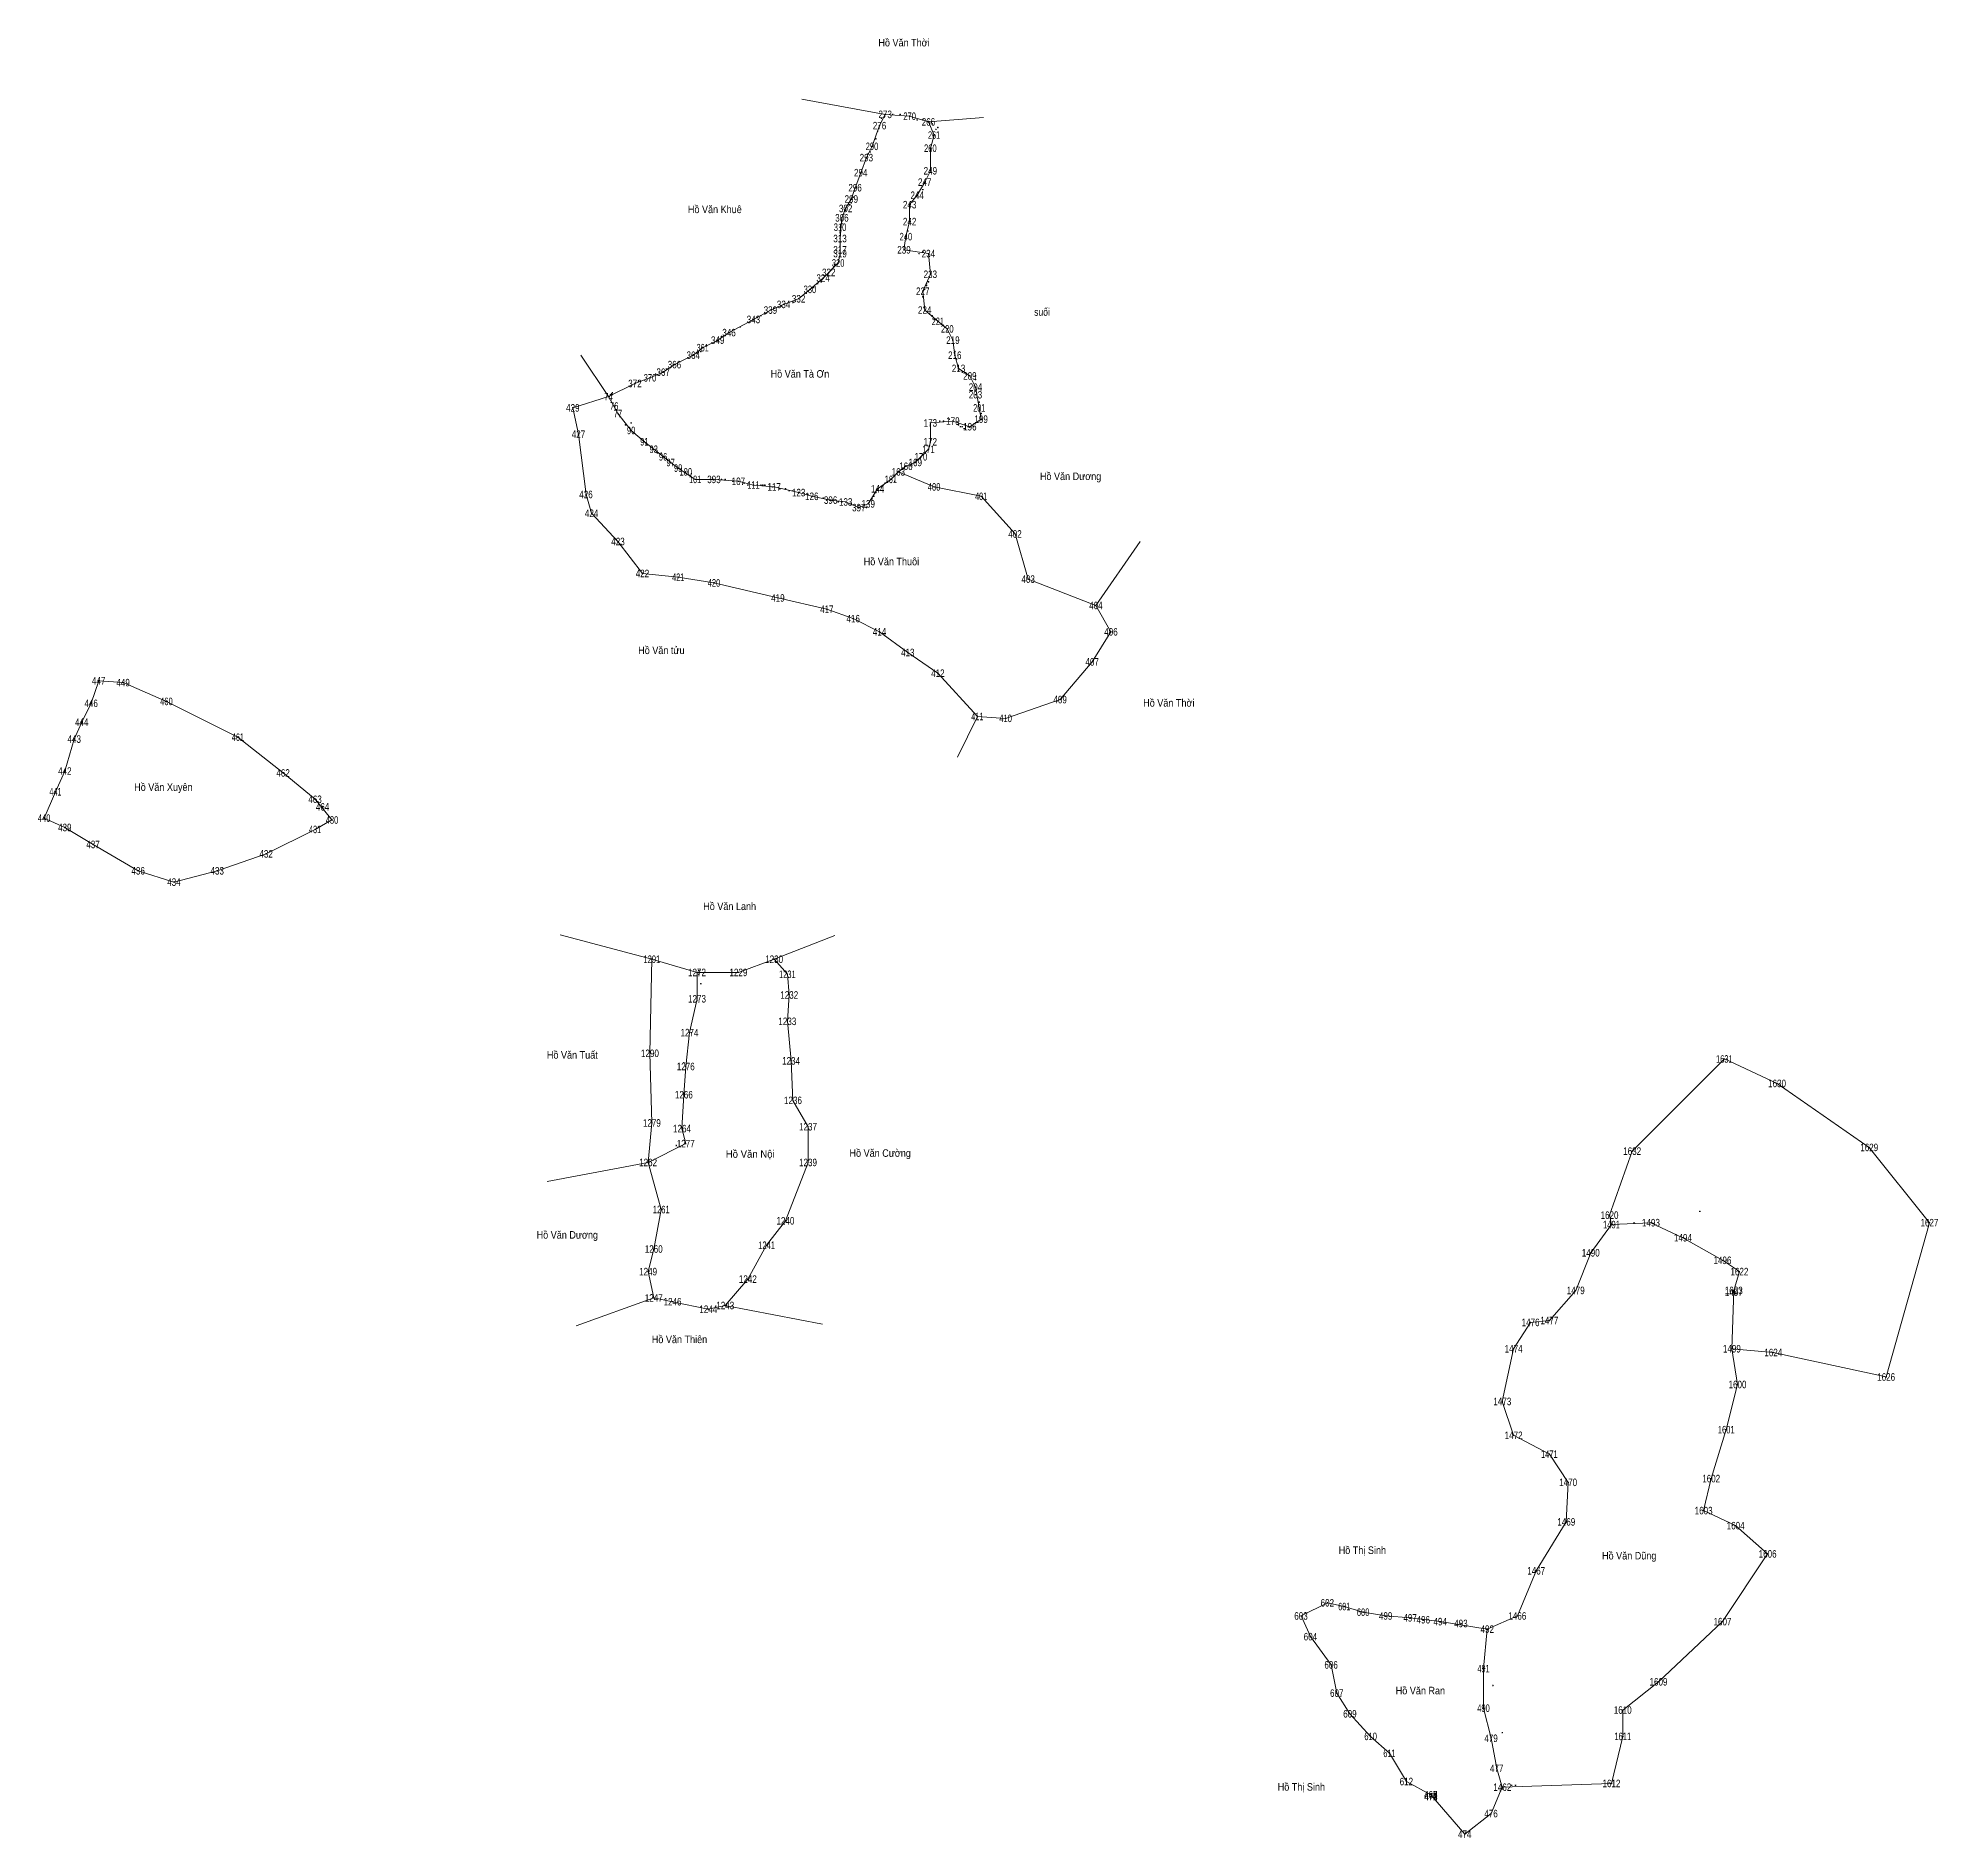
# Model space of a CAD drawing. Header units: metres. Extents: x 531861 to 534977, y 1853166 to 1855689.
# Drawn here: x 533275 to 534285, y 1854732 to 1855689 of the extents above; entities that cross this region are included whole.
import ezdxf
from ezdxf.enums import TextEntityAlignment as Align

# ---------------------------------------------------------------- set-up
doc = ezdxf.new("R2010")
doc.units = ezdxf.units.M
doc.header["$LTSCALE"] = 1.6
doc.layers.add('1', color=7, linetype='Continuous', lineweight=13)
doc.layers.add('11', color=7, linetype='Continuous', lineweight=13)
doc.layers.add('12', color=7, linetype='Continuous')

msp = doc.modelspace()

# ---------------------------------------------------------------- texts
at = {"layer": '1'}
for s, width, p in [('Hồ Văn Thời', 0.9, (533735.01, 1855684.1)), ('Hồ Văn Khuê', 0.9, (533634.47, 1855595.5)), ('suối', 0.85, (533808.35, 1855540.96)), ('Hồ Văn Tà Ơn', 0.9, (533679.69, 1855508.08)), ('Hồ Văn Dương', 0.9, (533823.54, 1855453.64)), ('Hồ Văn Thuôi', 0.9, (533728.32, 1855408.37)), ('Hồ Văn tửu', 0.9, (533606.05, 1855361.17)), ('Hồ Văn Thời', 0.9, (533875.75, 1855333.24)), ('Hồ Văn Xuyên', 0.9, (533341.39, 1855288.46)), ('Hồ Văn Lanh', 0.9, (533642.35, 1855225.13)), ('Hồ Văn Tuất', 0.9, (533558.72, 1855146.16)), ('Hồ Văn Nội', 0.95, (533653.27, 1855093.5)), ('Hồ Văn Cường', 0.9, (533722.35, 1855093.99)), ('Hồ Văn Dương', 0.9, (533556.05, 1855050.52)), ('Hồ Văn Thiên', 0.9, (533615.69, 1854994.97)), ('Hồ Thị Sinh', 0.9, (533978.61, 1854882.94)), ('Hồ Văn Dũng', 0.9, (534120.44, 1854880.02)), ('Hồ Văn Ran', 0.9, (534009.45, 1854808.34)), ('Hồ Thị Sinh', 0.9, (533946.2, 1854757.16))]:
    msp.add_text(s, height=4, dxfattribs=dict(at, width=width)).set_placement(p, align=Align.CENTER)
at = {"layer": '12'}
for s, width, p in [('273', 0.8, (533725, 1855646)), ('270', 0.75, (533738.01, 1855645)), ('276', 0.8, (533722, 1855640)), ('266', 0.8, (533748, 1855642)), ('261', 0.7, (533751, 1855635)), ('290', 0.75, (533718.01, 1855629)), ('260', 0.75, (533749.01, 1855628)), ('294', 0.8, (533712, 1855615)), ('293', 0.8, (533715, 1855623)), ('249', 0.8, (533749, 1855616)), ('296', 0.8, (533709, 1855607)), ('247', 0.8, (533746, 1855610)), ('302', 0.8, (533704, 1855596)), ('299', 0.8, (533707, 1855601)), ('243', 0.8, (533738, 1855598)), ('244', 0.8, (533742, 1855603)), ('310', 0.75, (533701.01, 1855586)), ('306', 0.8, (533702, 1855591)), ('242', 0.8, (533738, 1855589)), ('313', 0.8, (533701, 1855580)), ('317', 0.8, (533701, 1855574)), ('239', 0.8, (533735, 1855574)), ('240', 0.75, (533736.01, 1855581)), ('320', 0.75, (533700.01, 1855567)), ('319', 0.8, (533701, 1855572)), ('234', 0.8, (533748, 1855572)), ('324', 0.8, (533692, 1855559)), ('322', 0.8, (533695, 1855562)), ('233', 0.8, (533749, 1855561)), ('334', 0.8, (533671, 1855545)), ('332', 0.8, (533679, 1855548)), ('330', 0.75, (533685.01, 1855553)), ('227', 0.8, (533745, 1855552)), ('343', 0.8, (533655, 1855537)), ('339', 0.8, (533664, 1855542)), ('224', 0.8, (533746, 1855542)), ('221', 0.7, (533753, 1855536)), ('349', 0.8, (533636, 1855526)), ('346', 0.8, (533642, 1855530)), ('220', 0.75, (533758.01, 1855532)), ('219', 0.8, (533761, 1855526)), ('366', 0.8, (533613, 1855513)), ('364', 0.8, (533623, 1855518)), ('361', 0.7, (533628, 1855522)), ('216', 0.8, (533762, 1855518)), ('372', 0.8, (533592, 1855503)), ('370', 0.75, (533600.01, 1855506)), ('367', 0.8, (533607, 1855509)), ('213', 0.8, (533764, 1855511)), ('209', 0.8, (533770, 1855507)), ('74', 0.8, (533577.99, 1855496)), ('204', 0.8, (533773, 1855501)), ('203', 0.8, (533773, 1855497)), ('429', 0.8, (533559, 1855490)), ('76', 0.75, (533580.99, 1855491)), ('77', 0.75, (533582.99, 1855487)), ('179', 0.8, (533761, 1855483)), ('201', 0.7, (533775, 1855490)), ('199', 0.8, (533776, 1855484)), ('427', 0.8, (533562, 1855476)), ('90', 0.75, (533590, 1855478)), ('173', 0.8, (533749, 1855482)), ('196', 0.8, (533770, 1855480)), ('91', 0.65, (533597.01, 1855472)), ('93', 0.75, (533601.99, 1855468)), ('96', 0.75, (533606.99, 1855464)), ('170', 0.75, (533744.01, 1855464)), ('171', 0.7, (533748, 1855468)), ('172', 0.8, (533749, 1855472)), ('97', 0.75, (533610.99, 1855461)), ('99', 0.75, (533614.99, 1855458)), ('100', 0.75, (533619.01, 1855456)), ('163', 0.8, (533732, 1855456)), ('166', 0.8, (533736, 1855459)), ('169', 0.8, (533741, 1855461)), ('426', 0.8, (533566, 1855444)), ('101', 0.7, (533624, 1855452)), ('393', 0.8, (533634, 1855452)), ('107', 0.8, (533647, 1855451)), ('111', 0.7, (533655, 1855449)), ('117', 0.8, (533666, 1855448)), ('123', 0.8, (533679, 1855445)), ('126', 0.8, (533686, 1855443)), ('144', 0.8, (533721, 1855447)), ('161', 0.7, (533728, 1855452)), ('400', 0.75, (533751.01, 1855448)), ('401', 0.7, (533776, 1855443)), ('424', 0.8, (533569, 1855434)), ('396', 0.8, (533696, 1855441)), ('133', 0.8, (533704, 1855440)), ('397', 0.8, (533711, 1855437)), ('139', 0.8, (533716, 1855439)), ('402', 0.8, (533794, 1855423)), ('423', 0.8, (533583, 1855419)), ('422', 0.8, (533596, 1855402)), ('421', 0.7, (533615, 1855400)), ('420', 0.75, (533634.01, 1855397)), ('403', 0.8, (533801, 1855399)), ('419', 0.8, (533668, 1855389)), ('417', 0.8, (533694, 1855383)), ('404', 0.8, (533837, 1855385)), ('416', 0.8, (533708, 1855378)), ('414', 0.8, (533722, 1855371)), ('406', 0.8, (533845, 1855371)), ('413', 0.8, (533737, 1855360)), ('407', 0.8, (533835, 1855355)), ('447', 0.8, (533307, 1855345)), ('449', 0.8, (533320, 1855344)), ('412', 0.8, (533753, 1855349)), ('446', 0.8, (533303, 1855333)), ('460', 0.75, (533343.01, 1855334)), ('409', 0.8, (533818, 1855335)), ('444', 0.8, (533298, 1855323)), ('411', 0.7, (533774, 1855326)), ('410', 0.75, (533789.01, 1855325)), ('443', 0.8, (533294, 1855314)), ('461', 0.7, (533381, 1855315)), ('442', 0.8, (533289, 1855297)), ('462', 0.8, (533405, 1855296)), ('441', 0.7, (533284, 1855286)), ('463', 0.8, (533422, 1855282)), ('440', 0.75, (533278.01, 1855272)), ('464', 0.8, (533426, 1855278)), ('430', 0.75, (533431.01, 1855271)), ('439', 0.8, (533289, 1855267)), ('431', 0.7, (533422, 1855266)), ('437', 0.8, (533304, 1855258)), ('432', 0.8, (533396, 1855253)), ('436', 0.8, (533328, 1855244)), ('433', 0.8, (533370, 1855244)), ('434', 0.8, (533347, 1855238)), ('1291', 0.75, (533601, 1855197)), ('1272', 0.8, (533625, 1855190)), ('1229', 0.8, (533647, 1855190)), ('1230', 0.8, (533665.99, 1855197)), ('1231', 0.75, (533673, 1855189)), ('1273', 0.8, (533625, 1855176)), ('1232', 0.8, (533674, 1855178)), ('1233', 0.8, (533673, 1855164)), ('1274', 0.8, (533621, 1855158)), ('1290', 0.8, (533599.99, 1855147)), ('1276', 0.8, (533619, 1855140)), ('1234', 0.8, (533675, 1855143)), ('1631', 0.75, (534171, 1855144)), ('1630', 0.8, (534198.99, 1855131)), ('1266', 0.8, (533618, 1855125)), ('1236', 0.8, (533676, 1855122)), ('1279', 0.8, (533601, 1855110)), ('1264', 0.8, (533617, 1855107)), ('1277', 0.8, (533619, 1855099)), ('1237', 0.8, (533684, 1855108)), ('1262', 0.8, (533599, 1855089)), ('1239', 0.8, (533684, 1855089)), ('1632', 0.8, (534122, 1855095)), ('1629', 0.8, (534248, 1855097)), ('1261', 0.75, (533606, 1855064)), ('1620', 0.8, (534109.99, 1855061)), ('1240', 0.8, (533671.99, 1855058)), ('1491', 0.75, (534111, 1855056)), ('1493', 0.8, (534132, 1855057)), ('1494', 0.8, (534149, 1855049)), ('1627', 0.8, (534280, 1855057)), ('1260', 0.8, (533601.99, 1855043)), ('1241', 0.75, (533662, 1855045)), ('1490', 0.8, (534099.99, 1855041)), ('1249', 0.8, (533599, 1855031)), ('1496', 0.8, (534170, 1855037)), ('1622', 0.8, (534179, 1855031)), ('1242', 0.8, (533652, 1855027)), ('1479', 0.8, (534092, 1855021)), ('1623', 0.8, (534176, 1855021)), ('1497', 0.8, (534176, 1855020)), ('1247', 0.8, (533602, 1855017)), ('1246', 0.8, (533612, 1855015)), ('1244', 0.8, (533631, 1855011)), ('1243', 0.8, (533640, 1855013)), ('1476', 0.8, (534068, 1855004)), ('1477', 0.8, (534078, 1855005)), ('1474', 0.8, (534059, 1854990)), ('1499', 0.8, (534175, 1854990)), ('1624', 0.8, (534197, 1854988)), ('1600', 0.8, (534177.99, 1854971)), ('1626', 0.8, (534257, 1854975)), ('1473', 0.8, (534053, 1854962)), ('1472', 0.8, (534059, 1854944)), ('1601', 0.75, (534172, 1854947)), ('1471', 0.75, (534078, 1854934)), ('1470', 0.8, (534087.99, 1854919)), ('1602', 0.8, (534164, 1854921)), ('1469', 0.8, (534087, 1854898)), ('1603', 0.8, (534160, 1854904)), ('1604', 0.8, (534177, 1854896)), ('1606', 0.8, (534194, 1854881)), ('1467', 0.8, (534071, 1854872)), ('603', 0.8, (533946, 1854848)), ('602', 0.8, (533960, 1854855)), ('601', 0.7, (533969, 1854853)), ('600', 0.75, (533979.01, 1854850)), ('499', 0.8, (533991, 1854848)), ('497', 0.8, (534004, 1854847)), ('1466', 0.8, (534061, 1854848)), ('604', 0.8, (533951, 1854837)), ('496', 0.8, (534011, 1854846)), ('494', 0.8, (534020, 1854845)), ('493', 0.8, (534031, 1854844)), ('492', 0.8, (534045, 1854841)), ('1607', 0.8, (534170, 1854845)), ('606', 0.8, (533962, 1854822)), ('491', 0.7, (534043, 1854820)), ('607', 0.8, (533965, 1854807)), ('1609', 0.8, (534136, 1854813)), ('609', 0.8, (533972, 1854796)), ('490', 0.75, (534043.01, 1854799)), ('1610', 0.8, (534116.99, 1854798)), ('610', 0.75, (533983.01, 1854784)), ('479', 0.8, (534047, 1854783)), ('1611', 0.75, (534117, 1854784)), ('611', 0.7, (533993, 1854775)), ('477', 0.8, (534050, 1854767)), ('612', 0.8, (534002, 1854760)), ('1462', 0.8, (534053, 1854757)), ('1612', 0.8, (534111, 1854759)), ('466', 0.8, (534015, 1854753)), ('467', 0.8, (534015, 1854753)), ('469', 0.8, (534015, 1854753)), ('472', 0.8, (534015, 1854752)), ('473', 0.8, (534015, 1854752)), ('470', 0.75, (534015.01, 1854752)), ('471', 0.7, (534015, 1854752)), ('476', 0.8, (534047, 1854743)), ('474', 0.8, (534033, 1854732))]:
    msp.add_text(s, height=4, dxfattribs=dict(at, width=width)).set_placement(p, align=Align.CENTER)

# ---------------------------------------------------------------- linework, layer by layer
at = {"layer": '1'}
for p, q in [((533725, 1855648), (533680.76, 1855656.12)), ((533748, 1855644), (533777.18, 1855646.25)), ((533578, 1855498), (533563.19, 1855519.98)), ((533837, 1855387), (533860.51, 1855420.94)), ((533774, 1855328), (533763.48, 1855306.45)), ((533601, 1855199), (533552.31, 1855212.04)), ((533666, 1855199), (533698.22, 1855211.56)), ((533599, 1855091), (533545.27, 1855080.91)), ((533602, 1855019), (533560.78, 1855004.11)), ((533640, 1855015), (533691.68, 1855005.07))]:
    msp.add_line(p, q, dxfattribs=at)
for points in [[(533578, 1855498), (533583, 1855489), (533590, 1855480), (533597, 1855474), (533602, 1855470), (533611, 1855463), (533615, 1855460), (533615, 1855460), (533624, 1855454), (533634, 1855454), (533647, 1855453), (533655, 1855451), (533666, 1855450), (533679, 1855447), (533686, 1855445), (533696, 1855443), (533704, 1855442), (533711, 1855439), (533716, 1855441), (533721, 1855449), (533728, 1855454), (533732, 1855458), (533736, 1855461), (533741, 1855463), (533744, 1855466), (533748, 1855470), (533749, 1855474), (533749, 1855484), (533761, 1855485), (533770, 1855482), (533776, 1855486), (533775, 1855492), (533773, 1855503), (533770, 1855509), (533764, 1855513), (533762, 1855520), (533761, 1855528), (533758, 1855534), (533753, 1855538), (533746, 1855544), (533745, 1855554), (533749, 1855563), (533748, 1855574), (533735, 1855576), (533736, 1855583), (533738, 1855591), (533738, 1855600), (533742, 1855605), (533746, 1855612), (533749, 1855618), (533749, 1855630), (533751, 1855637), (533748, 1855644), (533738, 1855647), (533725, 1855648), (533722, 1855642), (533718, 1855631), (533715, 1855625), (533712, 1855617), (533709, 1855609), (533707, 1855603), (533704, 1855598), (533702, 1855593), (533701, 1855582), (533701, 1855574), (533700, 1855569), (533692, 1855561), (533685, 1855555), (533679, 1855550), (533671, 1855547), (533664, 1855544), (533655, 1855539), (533642, 1855532), (533636, 1855528), (533628, 1855524), (533623, 1855520), (533613, 1855515), (533607, 1855511), (533600, 1855508), (533592, 1855505)], [(533431, 1855273), (533422, 1855268), (533396, 1855255), (533370, 1855246), (533347, 1855240), (533328, 1855246), (533304, 1855260), (533289, 1855269), (533278, 1855274), (533284, 1855288), (533289, 1855299), (533294, 1855316), (533298, 1855325), (533303, 1855335), (533307, 1855347), (533320, 1855346), (533343, 1855336), (533381, 1855317), (533405, 1855298), (533422, 1855284)], [(533612, 1855017), (533631, 1855013), (533640, 1855015), (533652, 1855029), (533662, 1855047), (533672, 1855060), (533684, 1855091), (533684, 1855110), (533676, 1855124), (533675, 1855145), (533673, 1855166), (533674, 1855180), (533673, 1855191), (533666, 1855199), (533647, 1855192), (533625, 1855192), (533625, 1855178), (533621, 1855160), (533619, 1855142), (533618, 1855127), (533617, 1855109), (533619, 1855101), (533599, 1855091), (533606, 1855066), (533602, 1855045), (533599, 1855033), (533602, 1855019)], [(534045, 1854843), (534020, 1854847), (534004, 1854849), (533991, 1854850), (533979, 1854852), (533969, 1854855), (533960, 1854857), (533946, 1854850), (533951, 1854839), (533962, 1854824), (533965, 1854809), (533972, 1854798), (533983, 1854786), (533993, 1854777), (534002, 1854762), (534015, 1854755), (534033, 1854734), (534047, 1854745), (534053, 1854759), (534050, 1854769), (534047, 1854785), (534043, 1854801), (534043, 1854822)]]:
    msp.add_lwpolyline(points, close=True, dxfattribs=at)
for points in [[(533578, 1855498), (533559, 1855492), (533562, 1855478), (533566, 1855446), (533569, 1855436), (533583, 1855421), (533596, 1855404), (533615, 1855402), (533634, 1855399), (533668, 1855391), (533694, 1855385), (533708, 1855380), (533722, 1855373), (533737, 1855362), (533753, 1855351), (533774, 1855328), (533789, 1855327), (533818, 1855337), (533835, 1855357), (533845, 1855373), (533837, 1855387), (533801, 1855401), (533794, 1855425), (533776, 1855445), (533751, 1855450), (533732, 1855458)], [(533599, 1855091), (533601, 1855112), (533600, 1855149), (533601, 1855199), (533625, 1855192)], [(534111, 1855058), (534110, 1855063), (534122, 1855097), (534171, 1855146), (534199, 1855133), (534248, 1855099), (534280, 1855059), (534257, 1854977), (534197, 1854990), (534175, 1854992)], [(534045, 1854843), (534061, 1854850), (534071, 1854874), (534087, 1854900), (534088, 1854921), (534078, 1854936), (534059, 1854946), (534053, 1854964), (534059, 1854992), (534068, 1855006), (534078, 1855007), (534092, 1855023), (534100, 1855043), (534111, 1855058), (534132, 1855059), (534149, 1855051), (534170, 1855039), (534179, 1855033), (534176, 1855023), (534175, 1854992), (534178, 1854973), (534172, 1854949), (534164, 1854923), (534160, 1854906), (534177, 1854898), (534194, 1854883), (534170, 1854847), (534136, 1854815), (534117, 1854800), (534117, 1854786), (534111, 1854761), (534053, 1854759)]]:
    msp.add_lwpolyline(points, dxfattribs=at)
at = {"layer": '11'}
for p, q in [((533725, 1855647.69), (533725, 1855648.31)), ((533729, 1855647.69), (533729, 1855648.31)), ((533733, 1855647.69), (533733, 1855648.31)), ((533721.31, 1855639), (533720.69, 1855639)), ((533721, 1855638.69), (533721, 1855639.31)), ((533722.31, 1855642), (533721.69, 1855642)), ((533722, 1855641.69), (533722, 1855642.31)), ((533723.31, 1855646), (533722.69, 1855646)), ((533723, 1855645.69), (533723, 1855646.31)), ((533725.31, 1855648), (533724.69, 1855648)), ((533729.31, 1855648), (533728.69, 1855648)), ((533733.31, 1855648), (533732.69, 1855648)), ((533738.31, 1855647), (533737.69, 1855647)), ((533738, 1855646.69), (533738, 1855647.31)), ((533742.31, 1855645), (533741.69, 1855645)), ((533742, 1855644.69), (533742, 1855645.31)), ((533745.31, 1855645), (533744.69, 1855645)), ((533745, 1855644.69), (533745, 1855645.31)), ((533748.31, 1855644), (533747.69, 1855644)), ((533748, 1855643.69), (533748, 1855644.31)), ((533750.31, 1855643), (533749.69, 1855643)), ((533750, 1855642.69), (533750, 1855643.31)), ((533752.31, 1855640), (533751.69, 1855640)), ((533752, 1855639.69), (533752, 1855640.31)), ((533753.31, 1855641), (533752.69, 1855641)), ((533753, 1855640.69), (533753, 1855641.31)), ((533717.31, 1855628), (533716.69, 1855628)), ((533717, 1855627.69), (533717, 1855628.31)), ((533718.31, 1855631), (533717.69, 1855631)), ((533718, 1855630.69), (533718, 1855631.31)), ((533720.31, 1855635), (533719.69, 1855635)), ((533720, 1855634.69), (533720, 1855635.31)), ((533749.31, 1855630), (533748.69, 1855630)), ((533749, 1855629.69), (533749, 1855630.31)), ((533751.31, 1855637), (533750.69, 1855637)), ((533751, 1855636.69), (533751, 1855637.31)), ((533715.31, 1855625), (533714.69, 1855625)), ((533715, 1855624.69), (533715, 1855625.31)), ((533716.31, 1855627), (533715.69, 1855627)), ((533716, 1855626.69), (533716, 1855627.31)), ((533749.31, 1855618), (533748.69, 1855618)), ((533749, 1855617.69), (533749, 1855618.31)), ((533709.31, 1855609), (533708.69, 1855609)), ((533709, 1855608.69), (533709, 1855609.31)), ((533712.31, 1855617), (533711.69, 1855617)), ((533712, 1855616.69), (533712, 1855617.31)), ((533745.31, 1855608), (533744.69, 1855608)), ((533745, 1855607.69), (533745, 1855608.31)), ((533746.31, 1855612), (533745.69, 1855612)), ((533746, 1855611.69), (533746, 1855612.31)), ((533704.31, 1855598), (533703.69, 1855598)), ((533704, 1855597.69), (533704, 1855598.31)), ((533706.31, 1855600), (533705.69, 1855600)), ((533706, 1855599.69), (533706, 1855600.31)), ((533707.31, 1855603), (533706.69, 1855603)), ((533707.31, 1855601), (533706.69, 1855601)), ((533707, 1855602.69), (533707, 1855603.31)), ((533707, 1855600.69), (533707, 1855601.31)), ((533708.31, 1855604), (533707.69, 1855604)), ((533708, 1855603.69), (533708, 1855604.31)), ((533738.31, 1855600), (533737.69, 1855600)), ((533738, 1855599.69), (533738, 1855600.31)), ((533742.31, 1855605), (533741.69, 1855605)), ((533742, 1855604.69), (533742, 1855605.31)), ((533701.31, 1855588), (533700.69, 1855588)), ((533701, 1855587.69), (533701, 1855588.31)), ((533702.31, 1855593), (533701.69, 1855593)), ((533702.31, 1855592), (533701.69, 1855592)), ((533702.31, 1855590), (533701.69, 1855590)), ((533702, 1855592.69), (533702, 1855593.31)), ((533702, 1855591.69), (533702, 1855592.31)), ((533702, 1855589.69), (533702, 1855590.31)), ((533703.31, 1855595), (533702.69, 1855595)), ((533703, 1855594.69), (533703, 1855595.31)), ((533704.31, 1855597), (533703.69, 1855597)), ((533704, 1855596.69), (533704, 1855597.31)), ((533738.31, 1855591), (533737.69, 1855591)), ((533738, 1855590.69), (533738, 1855591.31)), ((533701.31, 1855586), (533700.69, 1855586)), ((533701.31, 1855585), (533700.69, 1855585)), ((533701.31, 1855582), (533700.69, 1855582)), ((533701.31, 1855580), (533700.69, 1855580)), ((533701.31, 1855578), (533700.69, 1855578)), ((533701, 1855585.69), (533701, 1855586.31)), ((533701, 1855584.69), (533701, 1855585.31)), ((533701, 1855581.69), (533701, 1855582.31)), ((533701, 1855579.69), (533701, 1855580.31)), ((533701, 1855577.69), (533701, 1855578.31)), ((533736.31, 1855583), (533735.69, 1855583)), ((533736, 1855582.69), (533736, 1855583.31)), ((533737.31, 1855586), (533736.69, 1855586)), ((533737, 1855585.69), (533737, 1855586.31)), ((533698.31, 1855568), (533697.69, 1855568)), ((533698, 1855567.69), (533698, 1855568.31)), ((533700.31, 1855569), (533699.69, 1855569)), ((533700, 1855568.69), (533700, 1855569.31)), ((533701.31, 1855576), (533700.69, 1855576)), ((533701.31, 1855574), (533700.69, 1855574)), ((533701, 1855575.69), (533701, 1855576.31)), ((533701, 1855573.69), (533701, 1855574.31)), ((533735.31, 1855576), (533734.69, 1855576)), ((533735, 1855575.69), (533735, 1855576.31)), ((533743.31, 1855574), (533742.69, 1855574)), ((533743, 1855573.69), (533743, 1855574.31)), ((533745.31, 1855575), (533744.69, 1855575)), ((533745, 1855574.69), (533745, 1855575.31)), ((533748.31, 1855574), (533747.69, 1855574)), ((533748, 1855573.69), (533748, 1855574.31)), ((533689.31, 1855558), (533688.69, 1855558)), ((533689, 1855557.69), (533689, 1855558.31)), ((533691.31, 1855559), (533690.69, 1855559)), ((533691, 1855558.69), (533691, 1855559.31)), ((533692.31, 1855561), (533691.69, 1855561)), ((533692, 1855560.69), (533692, 1855561.31)), ((533693.31, 1855562), (533692.69, 1855562)), ((533693, 1855561.69), (533693, 1855562.31)), ((533695.31, 1855564), (533694.69, 1855564)), ((533695, 1855563.69), (533695, 1855564.31)), ((533747.31, 1855558), (533746.69, 1855558)), ((533747, 1855557.69), (533747, 1855558.31)), ((533747, 1855556.69), (533747, 1855557.31)), ((533748.31, 1855559), (533747.69, 1855559)), ((533748, 1855558.69), (533748, 1855559.31)), ((533749.31, 1855563), (533748.69, 1855563)), ((533749, 1855562.69), (533749, 1855563.31)), ((533671, 1855546.69), (533671, 1855547.31)), ((533676.31, 1855548), (533675.69, 1855548)), ((533676, 1855547.69), (533676, 1855548.31)), ((533679.31, 1855550), (533678.69, 1855550)), ((533679, 1855549.69), (533679, 1855550.31)), ((533683.31, 1855553), (533682.69, 1855553)), ((533683, 1855552.69), (533683, 1855553.31)), ((533685.31, 1855555), (533684.69, 1855555)), ((533685, 1855554.69), (533685, 1855555.31)), ((533687.31, 1855556), (533686.69, 1855556)), ((533687, 1855555.69), (533687, 1855556.31)), ((533745.31, 1855554), (533744.69, 1855554)), ((533745.31, 1855551), (533744.69, 1855551)), ((533745, 1855553.69), (533745, 1855554.31)), ((533745, 1855550.69), (533745, 1855551.31)), ((533746.31, 1855555), (533745.69, 1855555)), ((533746, 1855554.69), (533746, 1855555.31)), ((533747.31, 1855557), (533746.69, 1855557)), ((533655.31, 1855539), (533654.69, 1855539)), ((533655, 1855538.69), (533655, 1855539.31)), ((533657.31, 1855540), (533656.69, 1855540)), ((533657, 1855539.69), (533657, 1855540.31)), ((533659.31, 1855541), (533658.69, 1855541)), ((533659, 1855540.69), (533659, 1855541.31)), ((533661.31, 1855542), (533660.69, 1855542)), ((533661, 1855541.69), (533661, 1855542.31)), ((533664.31, 1855544), (533663.69, 1855544)), ((533664, 1855543.69), (533664, 1855544.31)), ((533666.31, 1855545), (533665.69, 1855545)), ((533666, 1855544.69), (533666, 1855545.31)), ((533670.31, 1855546), (533669.69, 1855546)), ((533670, 1855545.69), (533670, 1855546.31)), ((533671.31, 1855547), (533670.69, 1855547)), ((533746.31, 1855544), (533745.69, 1855544)), ((533746, 1855543.69), (533746, 1855544.31)), ((533750.31, 1855541), (533749.69, 1855541)), ((533750, 1855540.69), (533750, 1855541.31)), ((533751.31, 1855539), (533750.69, 1855539)), ((533751, 1855538.69), (533751, 1855539.31)), ((533753.31, 1855538), (533752.69, 1855538)), ((533753, 1855537.69), (533753, 1855538.31)), ((533636.31, 1855528), (533635.69, 1855528)), ((533636, 1855527.69), (533636, 1855528.31)), ((533638.31, 1855530), (533637.69, 1855530)), ((533638, 1855529.69), (533638, 1855530.31)), ((533642.31, 1855532), (533641.69, 1855532)), ((533642, 1855531.69), (533642, 1855532.31)), ((533648.31, 1855535), (533647.69, 1855535)), ((533648, 1855534.69), (533648, 1855535.31)), ((533758.31, 1855534), (533757.69, 1855534)), ((533758, 1855533.69), (533758, 1855534.31)), ((533761.31, 1855528), (533760.69, 1855528)), ((533761, 1855527.69), (533761, 1855528.31)), ((533623.31, 1855520), (533622.69, 1855520)), ((533623, 1855519.69), (533623, 1855520.31)), ((533625.31, 1855521), (533624.69, 1855521)), ((533625, 1855520.69), (533625, 1855521.31)), ((533627.31, 1855522), (533626.69, 1855522)), ((533627, 1855521.69), (533627, 1855522.31)), ((533628.31, 1855524), (533627.69, 1855524)), ((533628, 1855523.69), (533628, 1855524.31)), ((533630.31, 1855525), (533629.69, 1855525)), ((533630, 1855524.69), (533630, 1855525.31)), ((533762.31, 1855522), (533761.69, 1855522)), ((533762.31, 1855520), (533761.69, 1855520)), ((533762, 1855521.69), (533762, 1855522.31)), ((533762, 1855519.69), (533762, 1855520.31)), ((533763.31, 1855518), (533762.69, 1855518)), ((533763, 1855517.69), (533763, 1855518.31)), ((533600.31, 1855508), (533599.69, 1855508)), ((533600, 1855507.69), (533600, 1855508.31)), ((533603.31, 1855510), (533602.69, 1855510)), ((533603, 1855509.69), (533603, 1855510.31)), ((533607.31, 1855511), (533606.69, 1855511)), ((533607, 1855510.69), (533607, 1855511.31)), ((533613.31, 1855515), (533612.69, 1855515)), ((533613, 1855514.69), (533613, 1855515.31)), ((533764.31, 1855513), (533763.69, 1855513)), ((533764.31, 1855512), (533763.69, 1855512)), ((533764, 1855512.69), (533764, 1855513.31)), ((533764, 1855511.69), (533764, 1855512.31)), ((533766.31, 1855511), (533765.69, 1855511)), ((533766, 1855510.69), (533766, 1855511.31)), ((533768.31, 1855510), (533767.69, 1855510)), ((533768, 1855509.69), (533768, 1855510.31)), ((533770.31, 1855509), (533769.69, 1855509)), ((533770, 1855508.69), (533770, 1855509.31)), ((533773.31, 1855509), (533772.69, 1855509)), ((533773.31, 1855507), (533772.69, 1855507)), ((533773, 1855508.69), (533773, 1855509.31)), ((533773, 1855506.69), (533773, 1855507.31)), ((533578.31, 1855498), (533577.69, 1855498)), ((533578.31, 1855498), (533577.69, 1855498)), ((533578, 1855497.69), (533578, 1855498.31)), ((533578, 1855497.69), (533578, 1855498.31)), ((533579.31, 1855499), (533578.69, 1855499)), ((533579, 1855498.69), (533579, 1855499.31)), ((533580.31, 1855500), (533579.69, 1855500)), ((533580.31, 1855499), (533579.69, 1855499)), ((533580, 1855499.69), (533580, 1855500.31)), ((533580, 1855498.69), (533580, 1855499.31)), ((533592.31, 1855505), (533591.69, 1855505)), ((533592, 1855504.69), (533592, 1855505.31)), ((533594.31, 1855506), (533593.69, 1855506)), ((533594, 1855505.69), (533594, 1855506.31)), ((533773.31, 1855503), (533772.69, 1855503)), ((533773.31, 1855499), (533772.69, 1855499)), ((533773, 1855502.69), (533773, 1855503.31)), ((533773, 1855498.69), (533773, 1855499.31)), ((533559.31, 1855492), (533558.69, 1855492)), ((533559, 1855491.69), (533559, 1855492.31)), ((533581.31, 1855493), (533580.69, 1855493)), ((533581, 1855492.69), (533581, 1855493.31)), ((533583.31, 1855489), (533582.69, 1855489)), ((533583, 1855488.69), (533583, 1855489.31)), ((533775.31, 1855495), (533774.69, 1855495)), ((533775.31, 1855492), (533774.69, 1855492)), ((533775, 1855494.69), (533775, 1855495.31)), ((533775, 1855491.69), (533775, 1855492.31)), ((533776.31, 1855489), (533775.69, 1855489)), ((533776, 1855488.69), (533776, 1855489.31)), ((533562.31, 1855478), (533561.69, 1855478)), ((533562, 1855477.69), (533562, 1855478.31)), ((533587.31, 1855483), (533586.69, 1855483)), ((533587, 1855482.69), (533587, 1855483.31)), ((533590.31, 1855484), (533589.69, 1855484)), ((533590.31, 1855480), (533589.69, 1855480)), ((533590, 1855483.69), (533590, 1855484.31)), ((533590, 1855479.69), (533590, 1855480.31)), ((533749.31, 1855484), (533748.69, 1855484)), ((533749, 1855483.69), (533749, 1855484.31)), ((533754.31, 1855485), (533753.69, 1855485)), ((533754, 1855484.69), (533754, 1855485.31)), ((533756.31, 1855485), (533755.69, 1855485)), ((533756, 1855484.69), (533756, 1855485.31)), ((533759.31, 1855486), (533758.69, 1855486)), ((533759, 1855485.69), (533759, 1855486.31)), ((533761.31, 1855485), (533760.69, 1855485)), ((533761, 1855484.69), (533761, 1855485.31)), ((533764.31, 1855483), (533763.69, 1855483)), ((533764, 1855482.69), (533764, 1855483.31)), ((533765.31, 1855482), (533764.69, 1855482)), ((533765, 1855481.69), (533765, 1855482.31)), ((533766.31, 1855482), (533765.69, 1855482)), ((533766, 1855481.69), (533766, 1855482.31)), ((533767.31, 1855481), (533766.69, 1855481)), ((533767, 1855480.69), (533767, 1855481.31)), ((533769.31, 1855482), (533768.69, 1855482)), ((533769, 1855481.69), (533769, 1855482.31)), ((533770.31, 1855482), (533769.69, 1855482)), ((533770, 1855481.69), (533770, 1855482.31)), ((533772.31, 1855482), (533771.69, 1855482)), ((533772, 1855481.69), (533772, 1855482.31)), ((533776.31, 1855486), (533775.69, 1855486)), ((533776, 1855485.69), (533776, 1855486.31)), ((533597.31, 1855474), (533596.69, 1855474)), ((533597, 1855473.69), (533597, 1855474.31)), ((533598.31, 1855473), (533597.69, 1855473)), ((533598, 1855472.69), (533598, 1855473.31)), ((533602.31, 1855470), (533601.69, 1855470)), ((533602, 1855469.69), (533602, 1855470.31)), ((533604.31, 1855468), (533603.69, 1855468)), ((533604, 1855467.69), (533604, 1855468.31)), ((533606.31, 1855468), (533605.69, 1855468)), ((533606, 1855467.69), (533606, 1855468.31)), ((533748.31, 1855470), (533747.69, 1855470)), ((533748, 1855469.69), (533748, 1855470.31)), ((533749.31, 1855474), (533748.69, 1855474)), ((533749, 1855473.69), (533749, 1855474.31)), ((533607.31, 1855466), (533606.69, 1855466)), ((533607, 1855465.69), (533607, 1855466.31)), ((533611.31, 1855463), (533610.69, 1855463)), ((533611, 1855462.69), (533611, 1855463.31)), ((533615.31, 1855460), (533614.69, 1855460)), ((533615, 1855459.69), (533615, 1855460.31)), ((533619.31, 1855458), (533618.69, 1855458)), ((533619, 1855457.69), (533619, 1855458.31)), ((533622.31, 1855457), (533621.69, 1855457)), ((533622, 1855456.69), (533622, 1855457.31)), ((533731.31, 1855457), (533730.69, 1855457)), ((533731, 1855456.69), (533731, 1855457.31)), ((533732.31, 1855458), (533731.69, 1855458)), ((533732, 1855457.69), (533732, 1855458.31)), ((533734.31, 1855460), (533733.69, 1855460)), ((533734, 1855459.69), (533734, 1855460.31)), ((533736.31, 1855461), (533735.69, 1855461)), ((533736, 1855460.69), (533736, 1855461.31)), ((533739.31, 1855462), (533738.69, 1855462)), ((533739, 1855461.69), (533739, 1855462.31)), ((533741.31, 1855463), (533740.69, 1855463)), ((533741, 1855462.69), (533741, 1855463.31)), ((533744.31, 1855466), (533743.69, 1855466)), ((533744, 1855465.69), (533744, 1855466.31)), ((533566, 1855445.69), (533566, 1855446.31)), ((533624.31, 1855454), (533623.69, 1855454)), ((533624, 1855453.69), (533624, 1855454.31)), ((533633.31, 1855454), (533632.69, 1855454)), ((533633, 1855453.69), (533633, 1855454.31)), ((533634.31, 1855454), (533633.69, 1855454)), ((533634, 1855453.69), (533634, 1855454.31)), ((533638.31, 1855454), (533637.69, 1855454)), ((533638, 1855453.69), (533638, 1855454.31)), ((533640.31, 1855454), (533639.69, 1855454)), ((533640, 1855453.69), (533640, 1855454.31)), ((533644.31, 1855453), (533643.69, 1855453)), ((533644, 1855452.69), (533644, 1855453.31)), ((533647.31, 1855453), (533646.69, 1855453)), ((533647, 1855452.69), (533647, 1855453.31)), ((533650.31, 1855452), (533649.69, 1855452)), ((533650, 1855451.69), (533650, 1855452.31)), ((533652.31, 1855451), (533651.69, 1855451)), ((533652, 1855450.69), (533652, 1855451.31)), ((533655.31, 1855451), (533654.69, 1855451)), ((533655, 1855450.69), (533655, 1855451.31)), ((533657.31, 1855451), (533656.69, 1855451)), ((533657, 1855450.69), (533657, 1855451.31)), ((533659.31, 1855451), (533658.69, 1855451)), ((533659, 1855450.69), (533659, 1855451.31)), ((533660.31, 1855451), (533659.69, 1855451)), ((533660, 1855450.69), (533660, 1855451.31)), ((533661.31, 1855451), (533660.69, 1855451)), ((533661, 1855450.69), (533661, 1855451.31)), ((533665.31, 1855450), (533664.69, 1855450)), ((533665, 1855449.69), (533665, 1855450.31)), ((533666.31, 1855450), (533665.69, 1855450)), ((533666, 1855449.69), (533666, 1855450.31)), ((533669.31, 1855449), (533668.69, 1855449)), ((533669, 1855448.69), (533669, 1855449.31)), ((533672.31, 1855449), (533671.69, 1855449)), ((533672, 1855448.69), (533672, 1855449.31)), ((533674.31, 1855448), (533673.69, 1855448)), ((533674, 1855447.69), (533674, 1855448.31)), ((533676.31, 1855448), (533675.69, 1855448)), ((533676, 1855447.69), (533676, 1855448.31)), ((533679.31, 1855447), (533678.69, 1855447)), ((533679, 1855446.69), (533679, 1855447.31)), ((533684, 1855445.69), (533684, 1855446.31)), ((533720.31, 1855447), (533719.69, 1855447)), ((533720, 1855446.69), (533720, 1855447.31)), ((533721.31, 1855449), (533720.69, 1855449)), ((533721, 1855448.69), (533721, 1855449.31)), ((533723.31, 1855450), (533722.69, 1855450)), ((533723, 1855449.69), (533723, 1855450.31)), ((533724.31, 1855451), (533723.69, 1855451)), ((533724, 1855450.69), (533724, 1855451.31)), ((533725.31, 1855452), (533724.69, 1855452)), ((533725, 1855451.69), (533725, 1855452.31)), ((533726.31, 1855453), (533725.69, 1855453)), ((533726, 1855452.69), (533726, 1855453.31)), ((533728.31, 1855454), (533727.69, 1855454)), ((533728, 1855453.69), (533728, 1855454.31)), ((533730.31, 1855453), (533729.69, 1855453)), ((533730, 1855452.69), (533730, 1855453.31)), ((533751.31, 1855450), (533750.69, 1855450)), ((533751, 1855449.69), (533751, 1855450.31)), ((533566.31, 1855446), (533565.69, 1855446)), ((533569, 1855435.69), (533569, 1855436.31)), ((533684.31, 1855446), (533683.69, 1855446)), ((533686.31, 1855445), (533685.69, 1855445)), ((533686, 1855444.69), (533686, 1855445.31)), ((533692.31, 1855444), (533691.69, 1855444)), ((533692, 1855443.69), (533692, 1855444.31)), ((533694.31, 1855443), (533693.69, 1855443)), ((533694, 1855442.69), (533694, 1855443.31)), ((533696.31, 1855443), (533695.69, 1855443)), ((533696, 1855442.69), (533696, 1855443.31)), ((533697.31, 1855443), (533696.69, 1855443)), ((533697, 1855442.69), (533697, 1855443.31)), ((533700.31, 1855442), (533699.69, 1855442)), ((533700, 1855441.69), (533700, 1855442.31)), ((533702.31, 1855442), (533701.69, 1855442)), ((533702, 1855441.69), (533702, 1855442.31)), ((533704.31, 1855442), (533703.69, 1855442)), ((533704, 1855441.69), (533704, 1855442.31)), ((533707.31, 1855441), (533706.69, 1855441)), ((533707, 1855440.69), (533707, 1855441.31)), ((533711.31, 1855440), (533710.69, 1855440)), ((533711.31, 1855439), (533710.69, 1855439)), ((533711, 1855439.69), (533711, 1855440.31)), ((533711, 1855438.69), (533711, 1855439.31)), ((533715.31, 1855439), (533714.69, 1855439)), ((533715, 1855438.69), (533715, 1855439.31)), ((533716.31, 1855441), (533715.69, 1855441)), ((533716, 1855440.69), (533716, 1855441.31)), ((533718.31, 1855444), (533717.69, 1855444)), ((533718.31, 1855443), (533717.69, 1855443)), ((533718, 1855443.69), (533718, 1855444.31)), ((533718, 1855442.69), (533718, 1855443.31)), ((533719.31, 1855445), (533718.69, 1855445)), ((533719, 1855444.69), (533719, 1855445.31)), ((533776.31, 1855445), (533775.69, 1855445)), ((533776, 1855444.69), (533776, 1855445.31)), ((533569.31, 1855436), (533568.69, 1855436)), ((533583.31, 1855421), (533582.69, 1855421)), ((533583, 1855420.69), (533583, 1855421.31)), ((533794.31, 1855425), (533793.69, 1855425)), ((533794, 1855424.69), (533794, 1855425.31)), ((533596.31, 1855404), (533595.69, 1855404)), ((533596, 1855403.69), (533596, 1855404.31)), ((533615.31, 1855402), (533614.69, 1855402)), ((533615, 1855401.69), (533615, 1855402.31)), ((533634.31, 1855399), (533633.69, 1855399)), ((533634, 1855398.69), (533634, 1855399.31)), ((533801.31, 1855401), (533800.69, 1855401)), ((533801, 1855400.69), (533801, 1855401.31)), ((533668.31, 1855391), (533667.69, 1855391)), ((533668, 1855390.69), (533668, 1855391.31)), ((533837.31, 1855387), (533836.69, 1855387)), ((533837, 1855386.69), (533837, 1855387.31)), ((533694.31, 1855385), (533693.69, 1855385)), ((533694, 1855384.69), (533694, 1855385.31)), ((533708.31, 1855380), (533707.69, 1855380)), ((533708, 1855379.69), (533708, 1855380.31)), ((533722.31, 1855373), (533721.69, 1855373)), ((533722, 1855372.69), (533722, 1855373.31)), ((533845.31, 1855373), (533844.69, 1855373)), ((533845, 1855372.69), (533845, 1855373.31)), ((533737.31, 1855362), (533736.69, 1855362)), ((533737, 1855361.69), (533737, 1855362.31)), ((533835.31, 1855357), (533834.69, 1855357)), ((533835, 1855356.69), (533835, 1855357.31)), ((533307.31, 1855347), (533306.69, 1855347)), ((533307, 1855346.69), (533307, 1855347.31)), ((533320.31, 1855346), (533319.69, 1855346)), ((533320, 1855345.69), (533320, 1855346.31)), ((533753.31, 1855351), (533752.69, 1855351)), ((533753, 1855350.69), (533753, 1855351.31)), ((533303, 1855334.69), (533303, 1855335.31)), ((533343.31, 1855336), (533342.69, 1855336)), ((533343, 1855335.69), (533343, 1855336.31)), ((533818.31, 1855337), (533817.69, 1855337)), ((533818, 1855336.69), (533818, 1855337.31)), ((533298, 1855324.69), (533298, 1855325.31)), ((533303.31, 1855335), (533302.69, 1855335)), ((533774.31, 1855328), (533773.69, 1855328)), ((533774, 1855327.69), (533774, 1855328.31)), ((533789.31, 1855327), (533788.69, 1855327)), ((533789, 1855326.69), (533789, 1855327.31)), ((533294.31, 1855316), (533293.69, 1855316)), ((533294, 1855315.69), (533294, 1855316.31)), ((533298.31, 1855325), (533297.69, 1855325)), ((533381.31, 1855317), (533380.69, 1855317)), ((533381, 1855316.69), (533381, 1855317.31)), ((533289.31, 1855299), (533288.69, 1855299)), ((533289, 1855298.69), (533289, 1855299.31)), ((533405.31, 1855298), (533404.69, 1855298)), ((533405, 1855297.69), (533405, 1855298.31)), ((533284.31, 1855288), (533283.69, 1855288)), ((533284, 1855287.69), (533284, 1855288.31)), ((533422.31, 1855284), (533421.69, 1855284)), ((533422, 1855283.69), (533422, 1855284.31)), ((533426.31, 1855280), (533425.69, 1855280)), ((533426, 1855279.69), (533426, 1855280.31)), ((533278.31, 1855274), (533277.69, 1855274)), ((533278, 1855273.69), (533278, 1855274.31)), ((533289.31, 1855269), (533288.69, 1855269)), ((533289, 1855268.69), (533289, 1855269.31)), ((533422.31, 1855268), (533421.69, 1855268)), ((533422, 1855267.69), (533422, 1855268.31)), ((533431.31, 1855273), (533430.69, 1855273)), ((533431, 1855272.69), (533431, 1855273.31)), ((533304.31, 1855260), (533303.69, 1855260)), ((533304, 1855259.69), (533304, 1855260.31)), ((533396.31, 1855255), (533395.69, 1855255)), ((533396, 1855254.69), (533396, 1855255.31)), ((533328.31, 1855246), (533327.69, 1855246)), ((533328, 1855245.69), (533328, 1855246.31)), ((533370.31, 1855246), (533369.69, 1855246)), ((533370, 1855245.69), (533370, 1855246.31)), ((533347.31, 1855240), (533346.69, 1855240)), ((533347, 1855239.69), (533347, 1855240.31)), ((533601.31, 1855199), (533600.69, 1855199)), ((533601, 1855198.69), (533601, 1855199.31)), ((533666.31, 1855199), (533665.69, 1855199)), ((533666, 1855198.69), (533666, 1855199.31)), ((533625.31, 1855192), (533624.69, 1855192)), ((533625, 1855191.69), (533625, 1855192.31)), ((533626.31, 1855193), (533625.69, 1855193)), ((533626.31, 1855192), (533625.69, 1855192)), ((533626.31, 1855192), (533625.69, 1855192)), ((533626.31, 1855191), (533625.69, 1855191)), ((533626, 1855192.69), (533626, 1855193.31)), ((533626, 1855191.69), (533626, 1855192.31)), ((533626, 1855191.69), (533626, 1855192.31)), ((533626, 1855190.69), (533626, 1855191.31)), ((533627.31, 1855186), (533626.69, 1855186)), ((533627, 1855185.69), (533627, 1855186.31)), ((533647.31, 1855192), (533646.69, 1855192)), ((533647, 1855191.69), (533647, 1855192.31)), ((533673.31, 1855191), (533672.69, 1855191)), ((533673, 1855190.69), (533673, 1855191.31)), ((533625.31, 1855178), (533624.69, 1855178)), ((533625.31, 1855177), (533624.69, 1855177)), ((533625, 1855177.69), (533625, 1855178.31)), ((533625, 1855176.69), (533625, 1855177.31)), ((533674.31, 1855180), (533673.69, 1855180)), ((533674, 1855179.69), (533674, 1855180.31)), ((533673.31, 1855166), (533672.69, 1855166)), ((533673, 1855165.69), (533673, 1855166.31)), ((533621.31, 1855160), (533620.69, 1855160)), ((533621, 1855159.69), (533621, 1855160.31)), ((533622.31, 1855160), (533621.69, 1855160)), ((533622, 1855159.69), (533622, 1855160.31)), ((533600.31, 1855149), (533599.69, 1855149)), ((533600, 1855148.69), (533600, 1855149.31)), ((533618.31, 1855144), (533617.69, 1855144)), ((533618, 1855143.69), (533618, 1855144.31)), ((533675.31, 1855145), (533674.69, 1855145)), ((533675, 1855144.69), (533675, 1855145.31)), ((534171.31, 1855146), (534170.69, 1855146)), ((534171, 1855145.69), (534171, 1855146.31)), ((533619.31, 1855142), (533618.69, 1855142)), ((533619, 1855141.69), (533619, 1855142.31)), ((534199, 1855132.69), (534199, 1855133.31)), ((533618.31, 1855127), (533617.69, 1855127)), ((533618, 1855126.69), (533618, 1855127.31)), ((533676.31, 1855124), (533675.69, 1855124)), ((533676, 1855123.69), (533676, 1855124.31)), ((534199.31, 1855133), (534198.69, 1855133)), ((533601.31, 1855112), (533600.69, 1855112)), ((533601, 1855111.69), (533601, 1855112.31)), ((533617.31, 1855109), (533616.69, 1855109)), ((533617, 1855108.69), (533617, 1855109.31)), ((533684.31, 1855110), (533683.69, 1855110)), ((533684, 1855109.69), (533684, 1855110.31)), ((533614.31, 1855100), (533613.69, 1855100)), ((533614, 1855099.69), (533614, 1855100.31)), ((533619.31, 1855101), (533618.69, 1855101)), ((533619, 1855100.69), (533619, 1855101.31)), ((534122.31, 1855097), (534121.69, 1855097)), ((534122, 1855096.69), (534122, 1855097.31)), ((534248.31, 1855099), (534247.69, 1855099)), ((534248, 1855098.69), (534248, 1855099.31)), ((533599.31, 1855091), (533598.69, 1855091)), ((533599, 1855090.69), (533599, 1855091.31)), ((533684.31, 1855091), (533683.69, 1855091)), ((533684, 1855090.69), (533684, 1855091.31)), ((533606.31, 1855066), (533605.69, 1855066)), ((533606, 1855065.69), (533606, 1855066.31)), ((534110.31, 1855063), (534109.69, 1855063)), ((534110, 1855062.69), (534110, 1855063.31)), ((534158.31, 1855065), (534157.69, 1855065)), ((534158, 1855064.69), (534158, 1855065.31)), ((533672.31, 1855060), (533671.69, 1855060)), ((533672, 1855059.69), (533672, 1855060.31)), ((534111.31, 1855058), (534110.69, 1855058)), ((534111, 1855057.69), (534111, 1855058.31)), ((534123.31, 1855059), (534122.69, 1855059)), ((534123, 1855058.69), (534123, 1855059.31)), ((534132.31, 1855059), (534131.69, 1855059)), ((534132, 1855058.69), (534132, 1855059.31)), ((534280.31, 1855059), (534279.69, 1855059)), ((534280, 1855058.69), (534280, 1855059.31)), ((533602.31, 1855045), (533601.69, 1855045)), ((533602, 1855044.69), (533602, 1855045.31)), ((533662.31, 1855047), (533661.69, 1855047)), ((533662, 1855046.69), (533662, 1855047.31)), ((534100.31, 1855043), (534099.69, 1855043)), ((534100, 1855042.69), (534100, 1855043.31)), ((534149.31, 1855051), (534148.69, 1855051)), ((534149, 1855050.69), (534149, 1855051.31)), ((533599.31, 1855033), (533598.69, 1855033)), ((533599, 1855032.69), (533599, 1855033.31)), ((534170.31, 1855039), (534169.69, 1855039)), ((534170, 1855038.69), (534170, 1855039.31)), ((534179.31, 1855033), (534178.69, 1855033)), ((534179, 1855032.69), (534179, 1855033.31)), ((533652.31, 1855029), (533651.69, 1855029)), ((533652, 1855028.69), (533652, 1855029.31)), ((534092.31, 1855023), (534091.69, 1855023)), ((534092, 1855022.69), (534092, 1855023.31)), ((534176.31, 1855023), (534175.69, 1855023)), ((534176, 1855022.69), (534176, 1855023.31)), ((534176, 1855021.69), (534176, 1855022.31)), ((533602.31, 1855019), (533601.69, 1855019)), ((533602, 1855018.69), (533602, 1855019.31)), ((533612.31, 1855017), (533611.69, 1855017)), ((533612, 1855016.69), (533612, 1855017.31)), ((533631.31, 1855013), (533630.69, 1855013)), ((533631, 1855012.69), (533631, 1855013.31)), ((533640.31, 1855015), (533639.69, 1855015)), ((533640, 1855014.69), (533640, 1855015.31)), ((534176.31, 1855022), (534175.69, 1855022)), ((534068.31, 1855006), (534067.69, 1855006)), ((534068, 1855005.69), (534068, 1855006.31)), ((534078.31, 1855007), (534077.69, 1855007)), ((534078, 1855006.69), (534078, 1855007.31)), ((534059.31, 1854992), (534058.69, 1854992)), ((534059, 1854991.69), (534059, 1854992.31)), ((534175.31, 1854992), (534174.69, 1854992)), ((534175, 1854991.69), (534175, 1854992.31)), ((534197.31, 1854990), (534196.69, 1854990)), ((534197, 1854989.69), (534197, 1854990.31)), ((534178.31, 1854973), (534177.69, 1854973)), ((534178, 1854972.69), (534178, 1854973.31)), ((534257.31, 1854977), (534256.69, 1854977)), ((534257, 1854976.69), (534257, 1854977.31)), ((534053.31, 1854964), (534052.69, 1854964)), ((534053, 1854963.69), (534053, 1854964.31)), ((534059.31, 1854946), (534058.69, 1854946)), ((534059, 1854945.69), (534059, 1854946.31)), ((534172.31, 1854949), (534171.69, 1854949)), ((534172, 1854948.69), (534172, 1854949.31)), ((534078.31, 1854936), (534077.69, 1854936)), ((534078, 1854935.69), (534078, 1854936.31)), ((534088, 1854920.69), (534088, 1854921.31)), ((534164.31, 1854923), (534163.69, 1854923)), ((534164, 1854922.69), (534164, 1854923.31)), ((534088.31, 1854921), (534087.69, 1854921)), ((534160.31, 1854906), (534159.69, 1854906)), ((534160, 1854905.69), (534160, 1854906.31)), ((534087.31, 1854900), (534086.69, 1854900)), ((534087, 1854899.69), (534087, 1854900.31)), ((534177.31, 1854898), (534176.69, 1854898)), ((534177, 1854897.69), (534177, 1854898.31)), ((534194.31, 1854883), (534193.69, 1854883)), ((534194, 1854882.69), (534194, 1854883.31)), ((534071.31, 1854874), (534070.69, 1854874)), ((534071, 1854873.69), (534071, 1854874.31)), ((533960.31, 1854857), (533959.69, 1854857)), ((533960, 1854856.69), (533960, 1854857.31)), ((533969.31, 1854855), (533968.69, 1854855)), ((533969, 1854854.69), (533969, 1854855.31)), ((533979.31, 1854852), (533978.69, 1854852)), ((533979, 1854851.69), (533979, 1854852.31)), ((533946.31, 1854850), (533945.69, 1854850)), ((533946, 1854849.69), (533946, 1854850.31)), ((533991.31, 1854850), (533990.69, 1854850)), ((533991, 1854849.69), (533991, 1854850.31)), ((534004.31, 1854849), (534003.69, 1854849)), ((534004, 1854848.69), (534004, 1854849.31)), ((534011.31, 1854848), (534010.69, 1854848)), ((534011, 1854847.69), (534011, 1854848.31)), ((534020.31, 1854847), (534019.69, 1854847)), ((534020, 1854846.69), (534020, 1854847.31)), ((534031.31, 1854846), (534030.69, 1854846)), ((534031, 1854845.69), (534031, 1854846.31)), ((534045.31, 1854843), (534044.69, 1854843)), ((534045, 1854842.69), (534045, 1854843.31)), ((534061.31, 1854850), (534060.69, 1854850)), ((534061, 1854849.69), (534061, 1854850.31)), ((534170.31, 1854847), (534169.69, 1854847)), ((534170, 1854846.69), (534170, 1854847.31)), ((533951.31, 1854839), (533950.69, 1854839)), ((533951, 1854838.69), (533951, 1854839.31)), ((533962.31, 1854824), (533961.69, 1854824)), ((533962, 1854823.69), (533962, 1854824.31)), ((534043.31, 1854822), (534042.69, 1854822)), ((534043, 1854821.69), (534043, 1854822.31)), ((534048.31, 1854813), (534047.69, 1854813)), ((534048, 1854812.69), (534048, 1854813.31)), ((534136.31, 1854815), (534135.69, 1854815)), ((534136, 1854814.69), (534136, 1854815.31)), ((533965.31, 1854809), (533964.69, 1854809)), ((533965, 1854808.69), (533965, 1854809.31)), ((534043.31, 1854801), (534042.69, 1854801)), ((534043, 1854800.69), (534043, 1854801.31)), ((534117.31, 1854800), (534116.69, 1854800)), ((534117, 1854799.69), (534117, 1854800.31)), ((533972.31, 1854798), (533971.69, 1854798)), ((533972, 1854797.69), (533972, 1854798.31)), ((533983.31, 1854786), (533982.69, 1854786)), ((533983, 1854785.69), (533983, 1854786.31)), ((534047.31, 1854785), (534046.69, 1854785)), ((534047, 1854784.69), (534047, 1854785.31)), ((534053.31, 1854788), (534052.69, 1854788)), ((534053, 1854787.69), (534053, 1854788.31)), ((534117.31, 1854786), (534116.69, 1854786)), ((534117, 1854785.69), (534117, 1854786.31)), ((533993.31, 1854777), (533992.69, 1854777)), ((533993, 1854776.69), (533993, 1854777.31)), ((534002.31, 1854762), (534001.69, 1854762)), ((534002, 1854761.69), (534002, 1854762.31)), ((534050.31, 1854769), (534049.69, 1854769)), ((534050, 1854768.69), (534050, 1854769.31)), ((534058.31, 1854760), (534057.69, 1854760)), ((534058.31, 1854760), (534057.69, 1854760)), ((534058.31, 1854760), (534057.69, 1854760)), ((534058.31, 1854760), (534057.69, 1854760)), ((534058, 1854759.69), (534058, 1854760.31)), ((534058, 1854759.69), (534058, 1854760.31)), ((534058, 1854759.69), (534058, 1854760.31)), ((534058, 1854759.69), (534058, 1854760.31)), ((534060.31, 1854760), (534059.69, 1854760)), ((534060, 1854759.69), (534060, 1854760.31)), ((534111.31, 1854761), (534110.69, 1854761)), ((534111, 1854760.69), (534111, 1854761.31)), ((534015.31, 1854755), (534014.69, 1854755)), ((534015.31, 1854755), (534014.69, 1854755)), ((534015.31, 1854755), (534014.69, 1854755)), ((534015.31, 1854754), (534014.69, 1854754)), ((534015.31, 1854754), (534014.69, 1854754)), ((534015.31, 1854754), (534014.69, 1854754)), ((534015.31, 1854754), (534014.69, 1854754)), ((534015, 1854754.69), (534015, 1854755.31)), ((534015, 1854754.69), (534015, 1854755.31)), ((534015, 1854754.69), (534015, 1854755.31)), ((534015, 1854753.69), (534015, 1854754.31)), ((534015, 1854753.69), (534015, 1854754.31)), ((534015, 1854753.69), (534015, 1854754.31)), ((534015, 1854753.69), (534015, 1854754.31)), ((534052.31, 1854757), (534051.69, 1854757)), ((534052, 1854756.69), (534052, 1854757.31)), ((534053.31, 1854759), (534052.69, 1854759)), ((534053.31, 1854758), (534052.69, 1854758)), ((534053.31, 1854758), (534052.69, 1854758)), ((534053, 1854758.69), (534053, 1854759.31)), ((534053, 1854757.69), (534053, 1854758.31)), ((534053, 1854757.69), (534053, 1854758.31)), ((534047.31, 1854745), (534046.69, 1854745)), ((534047, 1854744.69), (534047, 1854745.31)), ((534033.31, 1854734), (534032.69, 1854734)), ((534033, 1854733.69), (534033, 1854734.31))]:
    msp.add_line(p, q, dxfattribs=at)

msp.set_redraw_order([(e.dxf.handle, doc.entitydb.next_handle()) for e in msp.query("TEXT MTEXT ATTDEF DIMENSION ARC_DIMENSION")])  # texts and dimensions are drawn at this point

doc.saveas('drawing.dxf')
